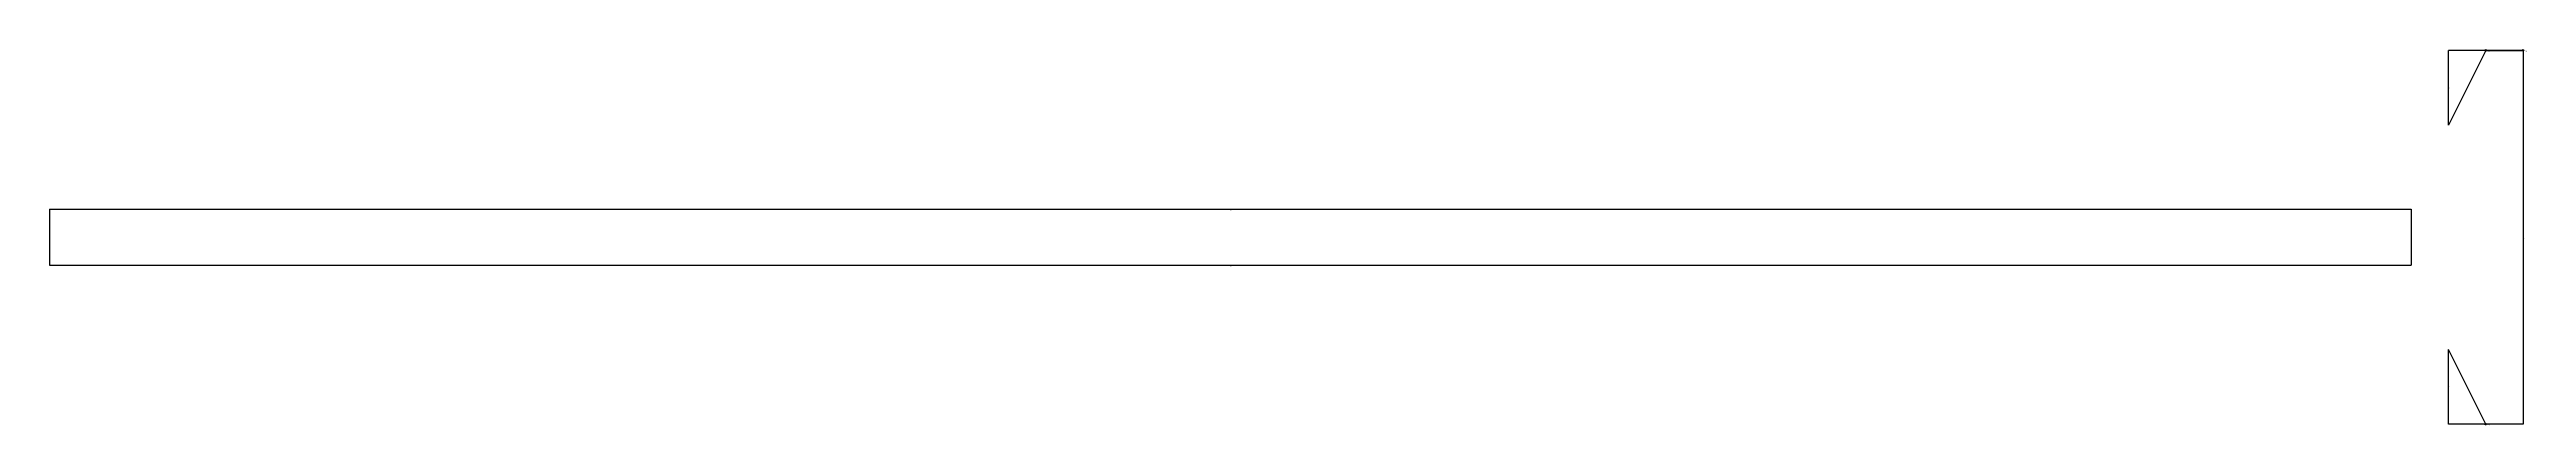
# Model space of a CAD drawing. Header units: metres. Extents: x 7978 to 27144, y 8157 to 45277.
# Drawn here: x 17910 to 24549, y 16722 to 17727 of the extents above; entities that cross this region are included whole.
import ezdxf

# ---------------------------------------------------------------- set-up
doc = ezdxf.new("R2010")
doc.units = ezdxf.units.M
doc.layers.add('WALL_DEBUG', color=7, linetype='Continuous')

msp = doc.modelspace()

# ---------------------------------------------------------------- linework, layer by layer
at = {"layer": 'debug', "color": 2}
for centre in [(24440, 17725), (24540, 17725), (24440, 16725), (24440, 16725)]:
    msp.add_circle(centre, 2, dxfattribs=at)
at = {"layer": 'debug', "color": 4}
msp.add_circle((24440, 17725), 1, dxfattribs=at)
at = {"layer": 'WALL_DEBUG'}
for p, q in [((24440, 17725), (24340, 17725)), ((24540, 17725), (24340, 17725)), ((24340, 17525), (24340, 17725)), ((24440, 17725), (24340, 17525)), ((24540, 17725), (24340, 17725)), ((24340, 17525), (24340, 17725)), ((24440, 17725), (24340, 17525)), ((24540, 17725), (24340, 17725)), ((24340, 17525), (24340, 17725)), ((24440, 17725), (24540, 17725)), ((24540, 17725), (24540, 16725)), ((24540, 17725), (24540, 16725)), ((24540, 17725), (24540, 16725)), ((17910, 17300), (24240, 17300)), ((17910, 17300), (24240, 17300)), ((17910, 17300), (17910, 17150)), ((17910, 17300), (24240, 17300)), ((17910, 17300), (17910, 17150)), ((24240, 17300), (24240, 17150)), ((24240, 17300), (24240, 17150)), ((17910, 17150), (24240, 17150)), ((17910, 17150), (24240, 17150)), ((17910, 17150), (24240, 17150)), ((24340, 16725), (24340, 16925)), ((24440, 16725), (24340, 16925)), ((24340, 16725), (24340, 16925)), ((24440, 16725), (24340, 16925)), ((24340, 16725), (24340, 16925)), ((24440, 16725), (24340, 16725)), ((24440, 16725), (24340, 16725)), ((24440, 16725), (24340, 16725)), ((24540, 16725), (24440, 16725)), ((24540, 16725), (24440, 16725)), ((24540, 16725), (24440, 16725))]:
    msp.add_line(p, q, dxfattribs=at)

# ---------------------------------------------------------------- texts
at = {"layer": 'comp_debug_text', "char_height": 2.5, "attachment_point": 1}
for s, insert in [('30', (24390, 17725)), ('30', (24490, 17725)), ('30', (24340, 17625)), ('28', (21075, 17300)), ('30', (24540, 17225)), ('29', (21075, 17150)), ('30', (24340, 16825)), ('30', (24390, 16725)), ('30', (24490, 16725))]:
    msp.add_mtext(s, dxfattribs=dict(at, insert=insert))
at = {"layer": 'debug', "char_height": 2.5, "attachment_point": 1}
for s, insert in [('discarded 30', (24440, 17725)), ('debug', (24440, 17725)), ('debug', (24540, 17725)), ('debug', (24440, 16725)), ('debug', (24440, 16725))]:
    msp.add_mtext(s, dxfattribs=dict(at, insert=insert))

doc.saveas('drawing.dxf')
